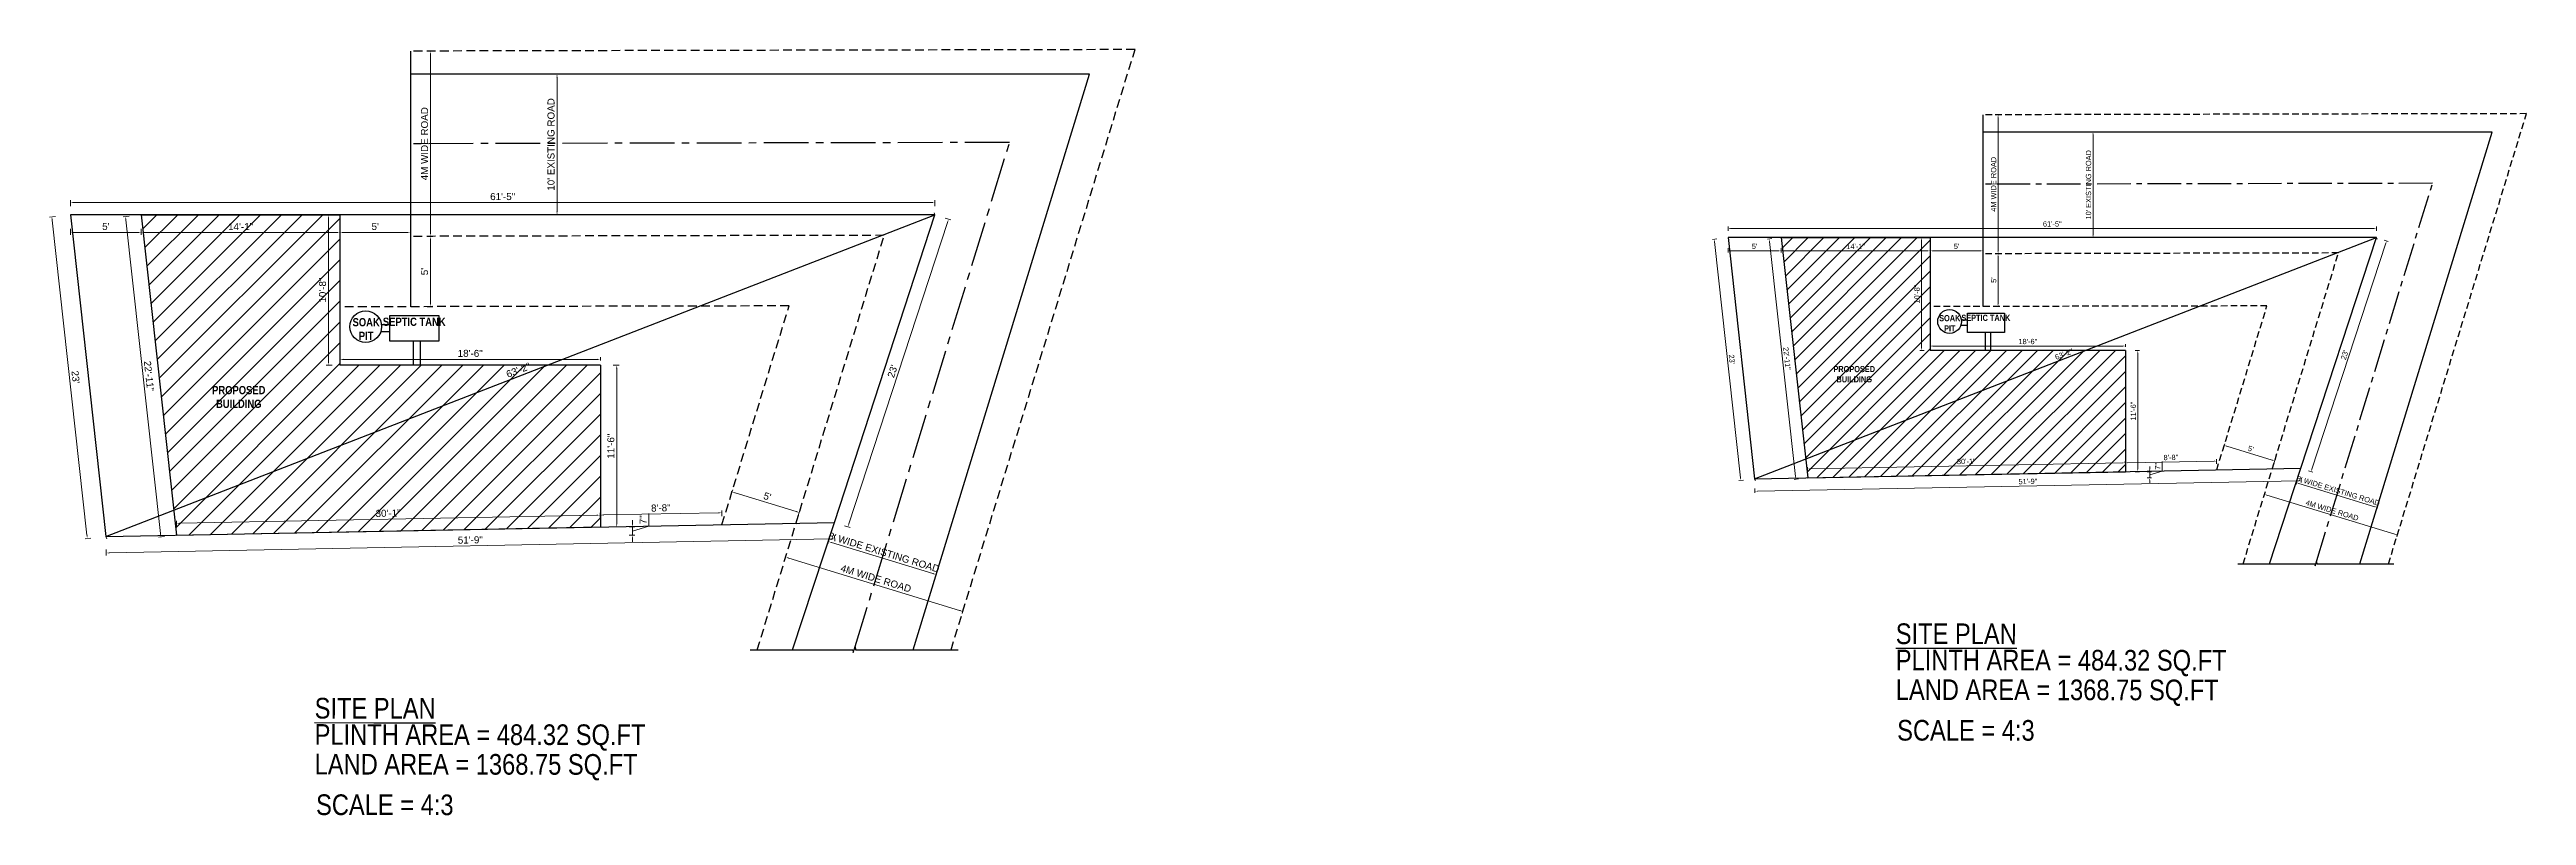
# Model space of a CAD drawing. Header units: inches. Extents: x 392906 to 410488, y -52747 to -40742.
# Drawn here: x 403180 to 405292, y -52566 to -51913 of the extents above; entities that cross this region are included whole.
import ezdxf

# ---------------------------------------------------------------- set-up
doc = ezdxf.new("R2010")
doc.units = ezdxf.units.IN
doc.header["$LTSCALE"] = 2
doc.header["$MEASUREMENT"] = 0
doc.header["$PDMODE"] = 34
doc.linetypes.add('CENTER2', pattern=[28.575, 19.05, -3.175, 3.175, -3.175])
doc.linetypes.add('DASHED2', pattern=[0.375, 0.25, -0.125])
doc.layers.get('0').update_dxf_attribs({"linetype": 'CONTINUOUS'})
doc.layers.get('DEFPOINTS').update_dxf_attribs({"color": 141, "linetype": 'CONTINUOUS'})
for name, color, linetype, lineweight in [('door', 20, 'CONTINUOUS', 35), ('steps', 253, 'CONTINUOUS', 20), ('WALL - A', 1, 'CONTINUOUS', 40)]:
    doc.layers.add(name, color=color, linetype=linetype, lineweight=lineweight)
doc.layers.add('plan wall', color=7, linetype='CONTINUOUS')
doc.styles.add('Lettring Text', font='arial.ttf')
doc.styles.get("Standard").update_dxf_attribs({"font": 'ARIALN.TTF'})
doc.dimstyles.new('Copy of Standard', dxfattribs={"dimtxt": 6, "dimasz": 2.875, "dimexe": 2, "dimexo": 4, "dimgap": 2, "dimtad": 1, "dimdec": 0, "dimrnd": 1, "dimzin": 0, "dimdsep": 46, "dimlunit": 4, "dimtxsty": 'Lettring Text', "dimcen": 0.1, "dimclrd": 7, "dimclre": 7, "dimclrt": 7, "dimazin": 0, "dimtfac": 0.645, "dimtdec": 0, "dimtmove": 1, "dimatfit": 0, "dimfxl": 3, "dimfxlon": 1, "dimtfillclr": 256, "dimtolj": 1, "dimtzin": 0, "dimlwd": -1, "dimlwe": -1, "dimarcsym": 2})

msp = doc.modelspace()

# ---------------------------------------------------------------- texts
at = {"layer": 'plan wall', "ltscale": 3, "char_height": 17.612, "attachment_point": 7, "rotation": 359.9411}
for s, insert in [('{\\LSITE PLAN}', (404754.1, -52420.2)), ('PLINTH AREA = 484.32 SQ.FT', (404754.1, -52447.2)), ('{\\LSITE PLAN}', (403406.3, -52483.7)), ('LAND AREA = 1368.75 SQ.FT', (404754.1, -52472.5)), ('PLINTH AREA = 484.32 SQ.FT', (403406.3, -52510.7)), ('SCALE = 4:3', (404755.3, -52502.5)), ('LAND AREA = 1368.75 SQ.FT', (403406.3, -52536)), ('SCALE = 4:3', (403407.5, -52566))]:
    msp.add_mtext(s, dxfattribs=dict(at, insert=insert))
at = {"layer": 'steps', "color": 7, "ltscale": 0.3, "char_height": 7, "attachment_point": 2}
for s, insert, width in [('{\\fTechnic|b1|i0|c2|p2;SOAK PIT}', (403450.2, -52142), 35.408), ('{\\fTechnic|b1|i0|c2|p2;SEPTIC TANK}', (403491.2, -52141.6), 55.268), ('{\\fTechnic|b1|i0|c2|p2;PROPOSED BUILDING}', (403341.6, -52199.9), 55.268)]:
    msp.add_mtext(s, dxfattribs=dict(at, insert=insert, width=width))

# ---------------------------------------------------------------- blocks, each defined once
blk = doc.blocks.new('*D1312')
at = {"layer": 'DEFPOINTS', "color": 0, "ltscale": 0.5, "transparency": 16777216}
for p in [(403566.6, -51933.9), (403612.9, -51933.9), (403566.6, -52053.9)]:
    blk.add_point(p, dxfattribs=at)
at = {"layer": 'steps', "color": 7, "ltscale": 0.5, "transparency": 16777216}
for p, q in [((403609.9, -51933.9), (403614.9, -51933.9)), ((403612.9, -52051), (403612.9, -51936.8)), ((403609.9, -52053.9), (403614.9, -52053.9))]:
    blk.add_line(p, q, dxfattribs=at)
for points in [[(403612.4, -51936.8), (403613.4, -51936.8), (403612.9, -51933.9)], [(403612.4, -52051), (403613.4, -52051), (403612.9, -52053.9)]]:
    blk.add_solid(points, dxfattribs=at)
at = {"layer": 'steps', "color": 7, "ltscale": 0.5, "transparency": 16777216, "insert": (403607.8, -51993.9), "char_height": 6, "attachment_point": 5, "rotation": 90, "style": 'Lettring Text'}
blk.add_mtext("\\A1;10' EXISTING ROAD", dxfattribs=at)
blk = doc.blocks.new('*D1313')
at = {"layer": 'DEFPOINTS', "color": 0, "ltscale": 0.5, "transparency": 16777216}
for p in [(403487.9, -51914.3), (403505.1, -51914.3), (403487.9, -52072.3)]:
    blk.add_point(p, dxfattribs=at)
at = {"layer": 'steps', "color": 7, "ltscale": 0.5, "transparency": 16777216}
for p, q in [((403502.1, -51914.3), (403507.1, -51914.3)), ((403505.1, -52069.4), (403505.1, -51917.2)), ((403502.1, -52072.3), (403507.1, -52072.3))]:
    blk.add_line(p, q, dxfattribs=at)
for points in [[(403504.6, -51917.2), (403505.5, -51917.2), (403505.1, -51914.3)], [(403504.6, -52069.4), (403505.5, -52069.4), (403505.1, -52072.3)]]:
    blk.add_solid(points, dxfattribs=at)
at = {"layer": 'steps', "color": 7, "ltscale": 0.5, "transparency": 16777216, "insert": (403500, -51993.3), "char_height": 6, "attachment_point": 5, "rotation": 90, "style": 'Lettring Text'}
blk.add_mtext('\\A1;4M WIDE ROAD', dxfattribs=at)
blk = doc.blocks.new('*D1314')
at = {"layer": 'DEFPOINTS', "color": 0, "ltscale": 0.5, "transparency": 16777216}
for p in [(403849.3, -52316.2), (403936, -52360.7), (403941.1, -52344.3)]:
    blk.add_point(p, dxfattribs=at)
at = {"layer": 'steps', "color": 7, "ltscale": 0.5, "transparency": 16777216}
for p, q in [((403845.1, -52329.7), (403843.7, -52334.5)), ((403847, -52333.4), (403933.3, -52359.9)), ((403936.9, -52357.8), (403935.5, -52362.6))]:
    blk.add_line(p, q, dxfattribs=at)
for points in [[(403847.1, -52333), (403846.9, -52333.9), (403844.3, -52332.6)], [(403933.4, -52359.4), (403933.2, -52360.3), (403936, -52360.7)]]:
    blk.add_solid(points, dxfattribs=at)
at = {"layer": 'steps', "color": 7, "ltscale": 0.5, "transparency": 16777216, "insert": (403891.6, -52341.8), "char_height": 6, "attachment_point": 5, "rotation": 342.9669, "style": 'Lettring Text'}
blk.add_mtext("\\A1;8' WIDE EXISTING ROAD", dxfattribs=at)
blk = doc.blocks.new('*D1307')
at = {"layer": 'DEFPOINTS', "color": 0, "ltscale": 0.5, "transparency": 16777216}
for p in [(403816.7, -52316.9), (403967.7, -52363.1), (403958.8, -52392.1)]:
    blk.add_point(p, dxfattribs=at)
at = {"layer": 'steps', "color": 7, "ltscale": 0.5, "transparency": 16777216}
for p, q in [((403808.6, -52343), (403807.2, -52347.8)), ((403810.5, -52346.7), (403956.1, -52391.3)), ((403959.7, -52389.3), (403958.3, -52394))]:
    blk.add_line(p, q, dxfattribs=at)
for points in [[(403810.7, -52346.2), (403810.4, -52347.2), (403807.8, -52345.9)], [(403956.2, -52390.8), (403956, -52391.8), (403958.8, -52392.1)]]:
    blk.add_solid(points, dxfattribs=at)
at = {"layer": 'steps', "color": 7, "ltscale": 0.5, "transparency": 16777216, "insert": (403884.8, -52364.1), "char_height": 6, "attachment_point": 5, "rotation": 342.9669, "style": 'Lettring Text'}
blk.add_mtext('\\A1;4M WIDE ROAD', dxfattribs=at)
blk = doc.blocks.new('*D1308')
at = {"layer": 'DEFPOINTS', "color": 0, "ltscale": 0.5, "transparency": 16777216}
for p in [(403258.5, -52053.9), (403275.2, -52328.6), (403288.6, -52327.1)]:
    blk.add_point(p, dxfattribs=at)
at = {"layer": 'steps', "color": 7, "ltscale": 0.5, "transparency": 16777216}
for p, q in [((403248.1, -52055.1), (403243.1, -52055.6)), ((403245.4, -52058.3), (403274.9, -52325.7)), ((403278.2, -52328.2), (403273.2, -52328.8))]:
    blk.add_line(p, q, dxfattribs=at)
for points in [[(403245.9, -52058.2), (403244.9, -52058.3), (403245.1, -52055.4)], [(403275.4, -52325.7), (403274.4, -52325.8), (403275.2, -52328.6)]]:
    blk.add_solid(points, dxfattribs=at)
at = {"layer": 'steps', "color": 7, "ltscale": 0.5, "transparency": 16777216, "insert": (403265.1, -52191.4), "char_height": 6, "attachment_point": 5, "rotation": 276.296, "style": 'Lettring Text'}
blk.add_mtext('\\A1;22\'-11"', dxfattribs=at)
blk = doc.blocks.new('*D1309')
at = {"layer": 'DEFPOINTS', "color": 0, "ltscale": 0.5, "transparency": 16777216}
for p in [(403258.5, -52053.9), (403427.9, -52053.9), (403427.9, -52069)]:
    blk.add_point(p, dxfattribs=at)
at = {"layer": 'steps', "color": 7, "ltscale": 0.5, "transparency": 16777216}
for p, q in [((403258.5, -52066), (403258.5, -52071)), ((403427.9, -52066), (403427.9, -52071)), ((403261.4, -52069), (403425, -52069))]:
    blk.add_line(p, q, dxfattribs=at)
for points in [[(403261.4, -52068.5), (403261.4, -52069.5), (403258.5, -52069)], [(403425, -52068.5), (403425, -52069.5), (403427.9, -52069)]]:
    blk.add_solid(points, dxfattribs=at)
at = {"layer": 'steps', "color": 7, "ltscale": 0.5, "transparency": 16777216, "insert": (403343.2, -52064), "char_height": 6, "attachment_point": 5, "style": 'Lettring Text'}
blk.add_mtext('\\A1;14\'-1"', dxfattribs=at)
blk = doc.blocks.new('*D1310')
at = {"layer": 'DEFPOINTS', "color": 0, "ltscale": 0.5, "transparency": 16777216}
for p in [(403198.1, -52043.4), (403198.1, -52053.9), (403935.1, -52053.9)]:
    blk.add_point(p, dxfattribs=at)
at = {"layer": 'steps', "color": 7, "ltscale": 0.5, "transparency": 16777216}
for p, q in [((403198.1, -52046.4), (403198.1, -52041.4)), ((403932.2, -52043.4), (403201, -52043.4)), ((403935.1, -52046.4), (403935.1, -52041.4))]:
    blk.add_line(p, q, dxfattribs=at)
for points in [[(403201, -52042.9), (403201, -52043.9), (403198.1, -52043.4)], [(403932.2, -52042.9), (403932.2, -52043.9), (403935.1, -52043.4)]]:
    blk.add_solid(points, dxfattribs=at)
at = {"layer": 'steps', "color": 7, "ltscale": 0.5, "transparency": 16777216, "insert": (403566.6, -52038.4), "char_height": 6, "attachment_point": 5, "style": 'Lettring Text'}
blk.add_mtext('\\A1;61\'-5"', dxfattribs=at)
blk = doc.blocks.new('*D1311')
at = {"layer": 'DEFPOINTS', "color": 0, "ltscale": 0.5, "transparency": 16777216}
for p in [(403198.1, -52053.9), (403212.6, -52330), (403228.4, -52328.3)]:
    blk.add_point(p, dxfattribs=at)
at = {"layer": 'steps', "color": 7, "ltscale": 0.5, "transparency": 16777216}
for p, q in [((403185.3, -52055.3), (403180.3, -52055.9)), ((403182.6, -52058.5), (403212.2, -52327.1)), ((403215.5, -52329.7), (403210.6, -52330.2))]:
    blk.add_line(p, q, dxfattribs=at)
for points in [[(403183.1, -52058.5), (403182.1, -52058.6), (403182.3, -52055.7)], [(403212.7, -52327.1), (403211.8, -52327.2), (403212.6, -52330)]]:
    blk.add_solid(points, dxfattribs=at)
at = {"layer": 'steps', "color": 7, "ltscale": 0.5, "transparency": 16777216, "insert": (403202.5, -52192.3), "char_height": 6, "attachment_point": 5, "rotation": 276.296, "style": 'Lettring Text'}
blk.add_mtext("\\A1;23'", dxfattribs=at)
blk = doc.blocks.new('*D1315')
at = {"layer": 'DEFPOINTS', "color": 0, "ltscale": 0.5, "transparency": 16777216}
for p in [(403849.3, -52316.2), (403228.4, -52328.3), (403849.5, -52330.3)]:
    blk.add_point(p, dxfattribs=at)
at = {"layer": 'steps', "color": 7, "ltscale": 0.5, "transparency": 16777216}
for p, q in [((403228.6, -52339.3), (403228.7, -52344.3)), ((403231.5, -52342.3), (403846.7, -52330.3)), ((403849.5, -52327.3), (403849.6, -52332.3))]:
    blk.add_line(p, q, dxfattribs=at)
for points in [[(403231.5, -52341.8), (403231.5, -52342.7), (403228.7, -52342.3)], [(403846.7, -52329.9), (403846.7, -52330.8), (403849.5, -52330.3)]]:
    blk.add_solid(points, dxfattribs=at)
at = {"layer": 'steps', "color": 7, "ltscale": 0.5, "transparency": 16777216, "insert": (403539, -52331.2), "char_height": 6, "attachment_point": 5, "rotation": 1.1097, "style": 'Lettring Text'}
blk.add_mtext('\\A1;51\'-9"', dxfattribs=at)
blk = doc.blocks.new('*D1316')
at = {"layer": 'DEFPOINTS', "color": 0, "ltscale": 0.5, "transparency": 16777216}
for p in [(403935.1, -52053.9), (403946.7, -52057.7), (403849.3, -52316.2)]:
    blk.add_point(p, dxfattribs=at)
at = {"layer": 'steps', "color": 7, "ltscale": 0.5, "transparency": 16777216}
for p, q in [((403861.7, -52317.3), (403945.8, -52060.4)), ((403943.8, -52056.8), (403948.6, -52058.3)), ((403858, -52319.1), (403862.7, -52320.6))]:
    blk.add_line(p, q, dxfattribs=at)
for points in [[(403945.3, -52060.3), (403946.2, -52060.6), (403946.7, -52057.7)], [(403861.3, -52317.1), (403862.2, -52317.4), (403860.8, -52320)]]:
    blk.add_solid(points, dxfattribs=at)
at = {"layer": 'steps', "color": 7, "ltscale": 0.5, "transparency": 16777216, "insert": (403898.9, -52187.3), "char_height": 6, "attachment_point": 5, "rotation": 71.8777, "style": 'Lettring Text'}
blk.add_mtext("\\A1;23'", dxfattribs=at)
blk = doc.blocks.new('*D1317')
at = {"layer": 'DEFPOINTS', "color": 0, "ltscale": 0.5, "transparency": 16777216}
for p in [(403649.9, -52182.2), (403649.9, -52320.1), (403663.8, -52320.1)]:
    blk.add_point(p, dxfattribs=at)
at = {"layer": 'steps', "color": 7, "ltscale": 0.5, "transparency": 16777216}
for p, q in [((403660.8, -52182.2), (403665.8, -52182.2)), ((403663.8, -52185.1), (403663.8, -52317.2)), ((403660.8, -52320.1), (403665.8, -52320.1))]:
    blk.add_line(p, q, dxfattribs=at)
for points in [[(403663.3, -52185.1), (403664.3, -52185.1), (403663.8, -52182.2)], [(403663.3, -52317.2), (403664.3, -52317.2), (403663.8, -52320.1)]]:
    blk.add_solid(points, dxfattribs=at)
at = {"layer": 'steps', "color": 7, "ltscale": 0.5, "transparency": 16777216, "insert": (403658.8, -52251.2), "char_height": 6, "attachment_point": 5, "rotation": 90, "style": 'Lettring Text'}
blk.add_mtext('\\A1;11\'-6"', dxfattribs=at)
blk = doc.blocks.new('*D1318')
at = {"layer": 'DEFPOINTS', "color": 0, "ltscale": 0.5, "transparency": 16777216}
for p in [(403427.9, -52177.2), (403427.9, -52182.2), (403649.9, -52182.2)]:
    blk.add_point(p, dxfattribs=at)
at = {"layer": 'steps', "color": 7, "ltscale": 0.5, "transparency": 16777216}
for p, q in [((403427.9, -52178.2), (403427.9, -52175.2)), ((403647, -52177.2), (403430.7, -52177.2)), ((403649.9, -52178.2), (403649.9, -52175.2))]:
    blk.add_line(p, q, dxfattribs=at)
for points in [[(403430.7, -52176.7), (403430.7, -52177.7), (403427.9, -52177.2)], [(403647, -52176.7), (403647, -52177.7), (403649.9, -52177.2)]]:
    blk.add_solid(points, dxfattribs=at)
at = {"layer": 'steps', "color": 7, "ltscale": 0.5, "transparency": 16777216, "insert": (403538.9, -52172.1), "char_height": 6, "attachment_point": 5, "style": 'Lettring Text'}
blk.add_mtext('\\A1;18\'-6"', dxfattribs=at)
blk = doc.blocks.new('*D1319')
at = {"layer": 'DEFPOINTS', "color": 0, "ltscale": 0.5, "transparency": 16777216}
for p in [(403427.9, -52053.9), (403418.1, -52182.2), (403427.9, -52182.2)]:
    blk.add_point(p, dxfattribs=at)
at = {"layer": 'steps', "color": 7, "ltscale": 0.5, "transparency": 16777216}
for p, q in [((403421.1, -52053.9), (403416.1, -52053.9)), ((403418.1, -52056.8), (403418.1, -52179.4)), ((403421.1, -52182.2), (403416.1, -52182.2))]:
    blk.add_line(p, q, dxfattribs=at)
for points in [[(403417.6, -52056.8), (403418.5, -52056.8), (403418.1, -52053.9)], [(403417.6, -52179.4), (403418.5, -52179.4), (403418.1, -52182.2)]]:
    blk.add_solid(points, dxfattribs=at)
at = {"layer": 'steps', "color": 7, "ltscale": 0.5, "transparency": 16777216, "insert": (403413, -52118.1), "char_height": 6, "attachment_point": 5, "rotation": 90, "style": 'Lettring Text'}
blk.add_mtext('\\A1;10\'-8"', dxfattribs=at)
blk = doc.blocks.new('*D1320')
at = {"layer": 'DEFPOINTS', "color": 0, "ltscale": 0.5, "transparency": 16777216}
for p in [(403935.1, -52053.9), (403935.1, -52053.9), (403228.4, -52328.3)]:
    blk.add_point(p, dxfattribs=at)
at = {"layer": 'steps', "color": 7, "ltscale": 0.5, "transparency": 16777216}
for p, q in [((403231.1, -52327.2), (403932.4, -52055)), ((403935.1, -52053.9), (403934.4, -52052.1)), ((403228.4, -52328.3), (403229.1, -52330.1))]:
    blk.add_line(p, q, dxfattribs=at)
for points in [[(403932.3, -52054.5), (403932.6, -52055.4), (403935.1, -52053.9)], [(403230.9, -52326.8), (403231.2, -52327.7), (403228.4, -52328.3)]]:
    blk.add_solid(points, dxfattribs=at)
at = {"layer": 'steps', "color": 7, "ltscale": 0.5, "transparency": 16777216, "insert": (403579.9, -52186.4), "char_height": 6, "attachment_point": 5, "rotation": 21.2149, "style": 'Lettring Text'}
blk.add_mtext('\\A1;63\'-2"', dxfattribs=at)
blk = doc.blocks.new('*D1321')
at = {"layer": 'DEFPOINTS', "color": 0, "ltscale": 0.5, "transparency": 16777216}
for p in [(403427.9, -52053.9), (403487.9, -52053.9), (403487.9, -52069)]:
    blk.add_point(p, dxfattribs=at)
at = {"layer": 'steps', "color": 7, "ltscale": 0.5, "transparency": 16777216}
for p, q in [((403427.9, -52066), (403427.9, -52071)), ((403487.9, -52066), (403487.9, -52071)), ((403430.7, -52069), (403485, -52069))]:
    blk.add_line(p, q, dxfattribs=at)
for points in [[(403430.7, -52068.5), (403430.7, -52069.5), (403427.9, -52069)], [(403485, -52068.5), (403485, -52069.5), (403487.9, -52069)]]:
    blk.add_solid(points, dxfattribs=at)
at = {"layer": 'steps', "color": 7, "ltscale": 0.5, "transparency": 16777216, "insert": (403457.9, -52063.9), "char_height": 6, "attachment_point": 5, "style": 'Lettring Text'}
blk.add_mtext("\\A1;5'", dxfattribs=at)
blk = doc.blocks.new('*D1322')
at = {"layer": 'DEFPOINTS', "color": 0, "ltscale": 0.5, "transparency": 16777216}
for p in [(403198.1, -52053.9), (403258.5, -52053.9), (403198.1, -52069)]:
    blk.add_point(p, dxfattribs=at)
at = {"layer": 'steps', "color": 7, "ltscale": 0.5, "transparency": 16777216}
for p, q in [((403198.1, -52066), (403198.1, -52071)), ((403258.5, -52066), (403258.5, -52071)), ((403255.6, -52069), (403201, -52069))]:
    blk.add_line(p, q, dxfattribs=at)
for points in [[(403201, -52068.5), (403201, -52069.5), (403198.1, -52069)], [(403255.6, -52068.5), (403255.6, -52069.5), (403258.5, -52069)]]:
    blk.add_solid(points, dxfattribs=at)
at = {"layer": 'steps', "color": 7, "ltscale": 0.5, "transparency": 16777216, "insert": (403228.3, -52063.9), "char_height": 6, "attachment_point": 5, "style": 'Lettring Text'}
blk.add_mtext("\\A1;5'", dxfattribs=at)
blk = doc.blocks.new('*D1323')
at = {"layer": 'DEFPOINTS', "color": 0, "ltscale": 0.5, "transparency": 16777216}
for p in [(403649.9, -52320.1), (403753.3, -52308), (403753.5, -52318.1)]:
    blk.add_point(p, dxfattribs=at)
at = {"layer": 'steps', "color": 7, "ltscale": 0.5, "transparency": 16777216}
for p, q in [((403649.7, -52313), (403649.6, -52308)), ((403652.5, -52309.9), (403750.5, -52308.1)), ((403753.4, -52311), (403753.3, -52306))]:
    blk.add_line(p, q, dxfattribs=at)
for points in [[(403652.5, -52309.5), (403652.6, -52310.4), (403649.7, -52310)], [(403750.4, -52307.6), (403750.5, -52308.5), (403753.3, -52308)]]:
    blk.add_solid(points, dxfattribs=at)
at = {"layer": 'steps', "color": 7, "ltscale": 0.5, "transparency": 16777216, "insert": (403701.4, -52303.9), "char_height": 6, "attachment_point": 5, "rotation": 1.1097, "style": 'Lettring Text'}
blk.add_mtext('\\A1;8\'-8"', dxfattribs=at)
blk = doc.blocks.new('*D1325')
at = {"layer": 'DEFPOINTS', "color": 0, "ltscale": 0.5, "transparency": 16777216}
for p in [(403649.9, -52320.1), (403677.3, -52320.1), (403288.6, -52327.1)]:
    blk.add_point(p, dxfattribs=at)
at = {"layer": 'steps', "color": 7, "ltscale": 0.5, "transparency": 16777216}
for p, q in [((403674.3, -52320.1), (403679.3, -52320.1)), ((403677.3, -52317.2), (403677.3, -52314.3)), ((403677.3, -52323.6), (403691.3, -52319.4)), ((403677.3, -52327.1), (403677.3, -52320.1)), ((403677.3, -52327.1), (403677.3, -52320.1)), ((403691.3, -52319.4), (403691.3, -52308.5)), ((403674.3, -52327.1), (403679.3, -52327.1)), ((403677.3, -52330), (403677.3, -52332.8))]:
    blk.add_line(p, q, dxfattribs=at)
for points in [[(403676.8, -52317.2), (403677.8, -52317.2), (403677.3, -52320.1)], [(403676.8, -52330), (403677.8, -52330), (403677.3, -52327.1)]]:
    blk.add_solid(points, dxfattribs=at)
at = {"layer": 'steps', "color": 7, "ltscale": 0.5, "transparency": 16777216, "insert": (403686.3, -52314), "char_height": 6, "attachment_point": 5, "rotation": 90, "style": 'Lettring Text'}
blk.add_mtext('\\A1;7"', dxfattribs=at)
blk = doc.blocks.new('*D1326')
at = {"layer": 'DEFPOINTS', "color": 0, "ltscale": 0.5, "transparency": 16777216}
for p in [(403649.7, -52310), (403649.9, -52320.1), (403288.6, -52327.1)]:
    blk.add_point(p, dxfattribs=at)
at = {"layer": 'steps', "color": 7, "ltscale": 0.5, "transparency": 16777216}
for p, q in [((403288.5, -52320), (403288.4, -52315)), ((403291.3, -52316.9), (403646.8, -52310.1)), ((403649.7, -52313), (403649.6, -52308))]:
    blk.add_line(p, q, dxfattribs=at)
for points in [[(403291.3, -52316.5), (403291.3, -52317.4), (403288.4, -52317)], [(403646.8, -52309.6), (403646.8, -52310.5), (403649.7, -52310)]]:
    blk.add_solid(points, dxfattribs=at)
at = {"layer": 'steps', "color": 7, "ltscale": 0.5, "transparency": 16777216, "insert": (403468.9, -52308.4), "char_height": 6, "attachment_point": 5, "rotation": 1.1097, "style": 'Lettring Text'}
blk.add_mtext('\\A1;30\'-1"', dxfattribs=at)
blk = doc.blocks.new('*D1327')
at = {"layer": 'DEFPOINTS', "color": 0, "ltscale": 0.5, "transparency": 16777216}
for p in [(403759.3, -52299.3), (403762.1, -52290.2), (403816.7, -52316.9)]:
    blk.add_point(p, dxfattribs=at)
at = {"layer": 'steps', "color": 7, "ltscale": 0.5, "transparency": 16777216}
for p, q in [((403761.2, -52293), (403762.7, -52288.3)), ((403816.7, -52306.9), (403764.8, -52291)), ((403818.6, -52310.6), (403820, -52305.8))]:
    blk.add_line(p, q, dxfattribs=at)
for points in [[(403765, -52290.6), (403764.7, -52291.5), (403762.1, -52290.2)], [(403816.8, -52306.5), (403816.6, -52307.4), (403819.4, -52307.8)]]:
    blk.add_solid(points, dxfattribs=at)
at = {"layer": 'steps', "color": 7, "ltscale": 0.5, "transparency": 16777216, "insert": (403792.2, -52294.1), "char_height": 6, "attachment_point": 5, "rotation": 342.9669, "style": 'Lettring Text'}
blk.add_mtext("\\A1;5'", dxfattribs=at)
blk = doc.blocks.new('*D1324')
at = {"layer": 'DEFPOINTS', "color": 0, "ltscale": 0.5, "transparency": 16777216}
for p in [(403487.9, -52072.3), (403487.9, -52132.3), (403505.1, -52132.3)]:
    blk.add_point(p, dxfattribs=at)
at = {"layer": 'steps', "color": 7, "ltscale": 0.5, "transparency": 16777216}
for p, q in [((403502.1, -52072.3), (403507.1, -52072.3)), ((403505.1, -52075.2), (403505.1, -52129.4)), ((403502.1, -52132.3), (403507.1, -52132.3))]:
    blk.add_line(p, q, dxfattribs=at)
for points in [[(403504.6, -52075.2), (403505.5, -52075.2), (403505.1, -52072.3)], [(403504.6, -52129.4), (403505.5, -52129.4), (403505.1, -52132.3)]]:
    blk.add_solid(points, dxfattribs=at)
at = {"layer": 'steps', "color": 7, "ltscale": 0.5, "transparency": 16777216, "insert": (403500, -52102.3), "char_height": 6, "attachment_point": 5, "rotation": 90, "style": 'Lettring Text'}
blk.add_mtext("\\A1;5'", dxfattribs=at)
blk = doc.blocks.new('*D1328')
at = {"layer": 'DEFPOINTS', "color": 0, "ltscale": 0.5, "transparency": 16777216}
for p in [(404845.5, -51933.9), (404891.8, -51933.9), (404845.5, -52053.9)]:
    blk.add_point(p, dxfattribs=at)
at = {"layer": 'steps', "color": 7, "ltscale": 0.5, "transparency": 16777216}
for p, q in [((404888.8, -51933.9), (404893.8, -51933.9)), ((404891.8, -52051), (404891.8, -51936.8)), ((404888.8, -52053.9), (404893.8, -52053.9))]:
    blk.add_line(p, q, dxfattribs=at)
for points in [[(404891.3, -51936.8), (404892.2, -51936.8), (404891.8, -51933.9)], [(404891.3, -52051), (404892.2, -52051), (404891.8, -52053.9)]]:
    blk.add_solid(points, dxfattribs=at)
at = {"layer": 'steps', "color": 7, "ltscale": 0.5, "transparency": 16777216, "insert": (404886.7, -51993.9), "char_height": 6, "attachment_point": 5, "rotation": 90, "style": 'Lettring Text'}
blk.add_mtext("\\A1;10' EXISTING ROAD", dxfattribs=at)
blk = doc.blocks.new('*D1329')
at = {"layer": 'DEFPOINTS', "color": 0, "ltscale": 0.5, "transparency": 16777216}
for p in [(404766.7, -51914.3), (404783.9, -51914.3), (404766.7, -52072.3)]:
    blk.add_point(p, dxfattribs=at)
at = {"layer": 'steps', "color": 7, "ltscale": 0.5, "transparency": 16777216}
for p, q in [((404780.9, -51914.3), (404785.9, -51914.3)), ((404783.9, -52069.4), (404783.9, -51917.2)), ((404780.9, -52072.3), (404785.9, -52072.3))]:
    blk.add_line(p, q, dxfattribs=at)
for points in [[(404783.4, -51917.2), (404784.4, -51917.2), (404783.9, -51914.3)], [(404783.4, -52069.4), (404784.4, -52069.4), (404783.9, -52072.3)]]:
    blk.add_solid(points, dxfattribs=at)
at = {"layer": 'steps', "color": 7, "ltscale": 0.5, "transparency": 16777216, "insert": (404778.8, -51993.3), "char_height": 6, "attachment_point": 5, "rotation": 90, "style": 'Lettring Text'}
blk.add_mtext('\\A1;4M WIDE ROAD', dxfattribs=at)
blk = doc.blocks.new('*D1330')
at = {"layer": 'DEFPOINTS', "color": 0, "ltscale": 0.5, "transparency": 16777216}
for p in [(405128.1, -52316.2), (405214.9, -52360.7), (405219.9, -52344.3)]:
    blk.add_point(p, dxfattribs=at)
at = {"layer": 'steps', "color": 7, "ltscale": 0.5, "transparency": 16777216}
for p, q in [((405124, -52329.7), (405122.5, -52334.5)), ((405125.9, -52333.4), (405212.1, -52359.9)), ((405215.8, -52357.8), (405214.3, -52362.6))]:
    blk.add_line(p, q, dxfattribs=at)
for points in [[(405126, -52333), (405125.7, -52333.9), (405123.1, -52332.6)], [(405212.3, -52359.4), (405212, -52360.3), (405214.9, -52360.7)]]:
    blk.add_solid(points, dxfattribs=at)
at = {"layer": 'steps', "color": 7, "ltscale": 0.5, "transparency": 16777216, "insert": (405170.5, -52341.8), "char_height": 6, "attachment_point": 5, "rotation": 342.9669, "style": 'Lettring Text'}
blk.add_mtext("\\A1;8' WIDE EXISTING ROAD", dxfattribs=at)
blk = doc.blocks.new('*D1331')
at = {"layer": 'DEFPOINTS', "color": 0, "ltscale": 0.5, "transparency": 16777216}
for p in [(405095.5, -52316.9), (405246.6, -52363.1), (405237.7, -52392.1)]:
    blk.add_point(p, dxfattribs=at)
at = {"layer": 'steps', "color": 7, "ltscale": 0.5, "transparency": 16777216}
for p, q in [((405087.5, -52343), (405086, -52347.8)), ((405089.4, -52346.7), (405234.9, -52391.3)), ((405238.6, -52389.3), (405237.1, -52394))]:
    blk.add_line(p, q, dxfattribs=at)
for points in [[(405089.5, -52346.2), (405089.2, -52347.2), (405086.6, -52345.9)], [(405235.1, -52390.8), (405234.8, -52391.8), (405237.7, -52392.1)]]:
    blk.add_solid(points, dxfattribs=at)
at = {"layer": 'steps', "color": 7, "ltscale": 0.5, "transparency": 16777216, "insert": (405163.6, -52364.1), "char_height": 6, "attachment_point": 5, "rotation": 342.9669, "style": 'Lettring Text'}
blk.add_mtext('\\A1;4M WIDE ROAD', dxfattribs=at)
blk = doc.blocks.new('*D1332')
at = {"layer": 'DEFPOINTS', "color": 0, "ltscale": 0.5, "transparency": 16777216}
for p in [(404537.3, -52053.9), (404554.1, -52328.6), (404567.5, -52327.1)]:
    blk.add_point(p, dxfattribs=at)
at = {"layer": 'steps', "color": 7, "ltscale": 0.5, "transparency": 16777216}
for p, q in [((404526.9, -52055.1), (404521.9, -52055.6)), ((404524.2, -52058.3), (404553.7, -52325.7)), ((404557, -52328.2), (404552.1, -52328.8))]:
    blk.add_line(p, q, dxfattribs=at)
for points in [[(404524.7, -52058.2), (404523.8, -52058.3), (404523.9, -52055.4)], [(404554.2, -52325.7), (404553.3, -52325.8), (404554.1, -52328.6)]]:
    blk.add_solid(points, dxfattribs=at)
at = {"layer": 'steps', "color": 7, "ltscale": 0.5, "transparency": 16777216, "insert": (404544, -52191.4), "char_height": 6, "attachment_point": 5, "rotation": 276.296, "style": 'Lettring Text'}
blk.add_mtext('\\A1;22\'-11"', dxfattribs=at)
blk = doc.blocks.new('*D1333')
at = {"layer": 'DEFPOINTS', "color": 0, "ltscale": 0.5, "transparency": 16777216}
for p in [(404537.3, -52053.9), (404706.7, -52053.9), (404706.7, -52069)]:
    blk.add_point(p, dxfattribs=at)
at = {"layer": 'steps', "color": 7, "ltscale": 0.5, "transparency": 16777216}
for p, q in [((404537.3, -52066), (404537.3, -52071)), ((404540.2, -52069), (404703.8, -52069)), ((404706.7, -52066), (404706.7, -52071))]:
    blk.add_line(p, q, dxfattribs=at)
for points in [[(404540.2, -52068.5), (404540.2, -52069.5), (404537.3, -52069)], [(404703.8, -52068.5), (404703.8, -52069.5), (404706.7, -52069)]]:
    blk.add_solid(points, dxfattribs=at)
at = {"layer": 'steps', "color": 7, "ltscale": 0.5, "transparency": 16777216, "insert": (404622, -52064), "char_height": 6, "attachment_point": 5, "style": 'Lettring Text'}
blk.add_mtext('\\A1;14\'-1"', dxfattribs=at)
blk = doc.blocks.new('*D1334')
at = {"layer": 'DEFPOINTS', "color": 0, "ltscale": 0.5, "transparency": 16777216}
for p in [(404477, -52043.4), (404477, -52053.9), (405214, -52053.9)]:
    blk.add_point(p, dxfattribs=at)
at = {"layer": 'steps', "color": 7, "ltscale": 0.5, "transparency": 16777216}
for p, q in [((404477, -52046.4), (404477, -52041.4)), ((405211.1, -52043.4), (404479.8, -52043.4)), ((405214, -52046.4), (405214, -52041.4))]:
    blk.add_line(p, q, dxfattribs=at)
for points in [[(404479.8, -52042.9), (404479.8, -52043.9), (404477, -52043.4)], [(405211.1, -52042.9), (405211.1, -52043.9), (405214, -52043.4)]]:
    blk.add_solid(points, dxfattribs=at)
at = {"layer": 'steps', "color": 7, "ltscale": 0.5, "transparency": 16777216, "insert": (404845.5, -52038.4), "char_height": 6, "attachment_point": 5, "style": 'Lettring Text'}
blk.add_mtext('\\A1;61\'-5"', dxfattribs=at)
blk = doc.blocks.new('*D1335')
at = {"layer": 'DEFPOINTS', "color": 0, "ltscale": 0.5, "transparency": 16777216}
for p in [(404477, -52053.9), (404491.4, -52330), (404507.2, -52328.3)]:
    blk.add_point(p, dxfattribs=at)
at = {"layer": 'steps', "color": 7, "ltscale": 0.5, "transparency": 16777216}
for p, q in [((404464.1, -52055.3), (404459.2, -52055.9)), ((404461.5, -52058.5), (404491.1, -52327.1)), ((404494.4, -52329.7), (404489.4, -52330.2))]:
    blk.add_line(p, q, dxfattribs=at)
for points in [[(404461.9, -52058.5), (404461, -52058.6), (404461.1, -52055.7)], [(404491.6, -52327.1), (404490.6, -52327.2), (404491.4, -52330)]]:
    blk.add_solid(points, dxfattribs=at)
at = {"layer": 'steps', "color": 7, "ltscale": 0.5, "transparency": 16777216, "insert": (404481.3, -52192.3), "char_height": 6, "attachment_point": 5, "rotation": 276.296, "style": 'Lettring Text'}
blk.add_mtext("\\A1;23'", dxfattribs=at)
blk = doc.blocks.new('*D1336')
at = {"layer": 'DEFPOINTS', "color": 0, "ltscale": 0.5, "transparency": 16777216}
for p in [(404507.2, -52328.3), (405128.1, -52316.2), (405128.4, -52330.3)]:
    blk.add_point(p, dxfattribs=at)
at = {"layer": 'steps', "color": 7, "ltscale": 0.5, "transparency": 16777216}
for p, q in [((404510.4, -52342.3), (405125.5, -52330.3)), ((405128.3, -52327.3), (405128.4, -52332.3)), ((404507.4, -52339.3), (404507.5, -52344.3))]:
    blk.add_line(p, q, dxfattribs=at)
for points in [[(405125.5, -52329.9), (405125.5, -52330.8), (405128.4, -52330.3)], [(404510.4, -52341.8), (404510.4, -52342.7), (404507.5, -52342.3)]]:
    blk.add_solid(points, dxfattribs=at)
at = {"layer": 'steps', "color": 7, "ltscale": 0.5, "transparency": 16777216, "insert": (404817.8, -52331.2), "char_height": 6, "attachment_point": 5, "rotation": 1.1097, "style": 'Lettring Text'}
blk.add_mtext('\\A1;51\'-9"', dxfattribs=at)
blk = doc.blocks.new('*D1337')
at = {"layer": 'DEFPOINTS', "color": 0, "ltscale": 0.5, "transparency": 16777216}
for p in [(405214, -52053.9), (405225.5, -52057.7), (405128.1, -52316.2)]:
    blk.add_point(p, dxfattribs=at)
at = {"layer": 'steps', "color": 7, "ltscale": 0.5, "transparency": 16777216}
for p, q in [((405140.6, -52317.3), (405224.6, -52060.4)), ((405222.7, -52056.8), (405227.4, -52058.3)), ((405136.8, -52319.1), (405141.6, -52320.6))]:
    blk.add_line(p, q, dxfattribs=at)
for points in [[(405224.2, -52060.3), (405225.1, -52060.6), (405225.5, -52057.7)], [(405140.1, -52317.1), (405141, -52317.4), (405139.7, -52320)]]:
    blk.add_solid(points, dxfattribs=at)
at = {"layer": 'steps', "color": 7, "ltscale": 0.5, "transparency": 16777216, "insert": (405177.8, -52187.3), "char_height": 6, "attachment_point": 5, "rotation": 71.8777, "style": 'Lettring Text'}
blk.add_mtext("\\A1;23'", dxfattribs=at)
blk = doc.blocks.new('*D1338')
at = {"layer": 'DEFPOINTS', "color": 0, "ltscale": 0.5, "transparency": 16777216}
for p in [(404928.7, -52182.2), (404928.7, -52320.1), (404942.7, -52320.1)]:
    blk.add_point(p, dxfattribs=at)
at = {"layer": 'steps', "color": 7, "ltscale": 0.5, "transparency": 16777216}
for p, q in [((404939.7, -52182.2), (404944.7, -52182.2)), ((404942.7, -52185.1), (404942.7, -52317.2)), ((404939.7, -52320.1), (404944.7, -52320.1))]:
    blk.add_line(p, q, dxfattribs=at)
for points in [[(404942.2, -52185.1), (404943.1, -52185.1), (404942.7, -52182.2)], [(404942.2, -52317.2), (404943.1, -52317.2), (404942.7, -52320.1)]]:
    blk.add_solid(points, dxfattribs=at)
at = {"layer": 'steps', "color": 7, "ltscale": 0.5, "transparency": 16777216, "insert": (404937.6, -52251.2), "char_height": 6, "attachment_point": 5, "rotation": 90, "style": 'Lettring Text'}
blk.add_mtext('\\A1;11\'-6"', dxfattribs=at)
blk = doc.blocks.new('*D1339')
at = {"layer": 'DEFPOINTS', "color": 0, "ltscale": 0.5, "transparency": 16777216}
for p in [(404706.7, -52177.2), (404706.7, -52182.2), (404928.7, -52182.2)]:
    blk.add_point(p, dxfattribs=at)
at = {"layer": 'steps', "color": 7, "ltscale": 0.5, "transparency": 16777216}
for p, q in [((404706.7, -52178.2), (404706.7, -52175.2)), ((404925.8, -52177.2), (404709.6, -52177.2)), ((404928.7, -52178.2), (404928.7, -52175.2))]:
    blk.add_line(p, q, dxfattribs=at)
for points in [[(404709.6, -52176.7), (404709.6, -52177.7), (404706.7, -52177.2)], [(404925.8, -52176.7), (404925.8, -52177.7), (404928.7, -52177.2)]]:
    blk.add_solid(points, dxfattribs=at)
at = {"layer": 'steps', "color": 7, "ltscale": 0.5, "transparency": 16777216, "insert": (404817.7, -52172.1), "char_height": 6, "attachment_point": 5, "style": 'Lettring Text'}
blk.add_mtext('\\A1;18\'-6"', dxfattribs=at)
blk = doc.blocks.new('*D1340')
at = {"layer": 'DEFPOINTS', "color": 0, "ltscale": 0.5, "transparency": 16777216}
for p in [(404706.7, -52053.9), (404696.9, -52182.2), (404706.7, -52182.2)]:
    blk.add_point(p, dxfattribs=at)
at = {"layer": 'steps', "color": 7, "ltscale": 0.5, "transparency": 16777216}
for p, q in [((404699.9, -52053.9), (404694.9, -52053.9)), ((404696.9, -52056.8), (404696.9, -52179.4)), ((404699.9, -52182.2), (404694.9, -52182.2))]:
    blk.add_line(p, q, dxfattribs=at)
for points in [[(404696.4, -52056.8), (404697.4, -52056.8), (404696.9, -52053.9)], [(404696.4, -52179.4), (404697.4, -52179.4), (404696.9, -52182.2)]]:
    blk.add_solid(points, dxfattribs=at)
at = {"layer": 'steps', "color": 7, "ltscale": 0.5, "transparency": 16777216, "insert": (404691.8, -52118.1), "char_height": 6, "attachment_point": 5, "rotation": 90, "style": 'Lettring Text'}
blk.add_mtext('\\A1;10\'-8"', dxfattribs=at)
blk = doc.blocks.new('*D1341')
at = {"layer": 'DEFPOINTS', "color": 0, "ltscale": 0.5, "transparency": 16777216}
for p in [(405214, -52053.9), (405214, -52053.9), (404507.2, -52328.3)]:
    blk.add_point(p, dxfattribs=at)
at = {"layer": 'steps', "color": 7, "ltscale": 0.5, "transparency": 16777216}
for p, q in [((404509.9, -52327.2), (405211.3, -52055)), ((405214, -52053.9), (405214.7, -52055.8)), ((404507.2, -52328.3), (404508, -52330.1))]:
    blk.add_line(p, q, dxfattribs=at)
for points in [[(405211.1, -52054.5), (405211.5, -52055.4), (405214, -52053.9)], [(404509.7, -52326.8), (404510.1, -52327.7), (404507.2, -52328.3)]]:
    blk.add_solid(points, dxfattribs=at)
at = {"layer": 'steps', "color": 7, "ltscale": 0.5, "transparency": 16777216, "insert": (404858.8, -52186.4), "char_height": 6, "attachment_point": 5, "rotation": 21.2149, "style": 'Lettring Text'}
blk.add_mtext('\\A1;63\'-2"', dxfattribs=at)
blk = doc.blocks.new('*D1342')
at = {"layer": 'DEFPOINTS', "color": 0, "ltscale": 0.5, "transparency": 16777216}
for p in [(404706.7, -52053.9), (404766.7, -52053.9), (404766.7, -52069)]:
    blk.add_point(p, dxfattribs=at)
at = {"layer": 'steps', "color": 7, "ltscale": 0.5, "transparency": 16777216}
for p, q in [((404706.7, -52066), (404706.7, -52071)), ((404709.6, -52069), (404763.8, -52069)), ((404766.7, -52066), (404766.7, -52071))]:
    blk.add_line(p, q, dxfattribs=at)
for points in [[(404709.6, -52068.5), (404709.6, -52069.5), (404706.7, -52069)], [(404763.8, -52068.5), (404763.8, -52069.5), (404766.7, -52069)]]:
    blk.add_solid(points, dxfattribs=at)
at = {"layer": 'steps', "color": 7, "ltscale": 0.5, "transparency": 16777216, "insert": (404736.7, -52063.9), "char_height": 6, "attachment_point": 5, "style": 'Lettring Text'}
blk.add_mtext("\\A1;5'", dxfattribs=at)
blk = doc.blocks.new('*D1343')
at = {"layer": 'DEFPOINTS', "color": 0, "ltscale": 0.5, "transparency": 16777216}
for p in [(404477, -52053.9), (404477, -52069), (404537.3, -52053.9)]:
    blk.add_point(p, dxfattribs=at)
at = {"layer": 'steps', "color": 7, "ltscale": 0.5, "transparency": 16777216}
for p, q in [((404477, -52066), (404477, -52071)), ((404534.5, -52069), (404479.8, -52069)), ((404537.3, -52066), (404537.3, -52071))]:
    blk.add_line(p, q, dxfattribs=at)
for points in [[(404479.8, -52068.5), (404479.8, -52069.5), (404477, -52069)], [(404534.5, -52068.5), (404534.5, -52069.5), (404537.3, -52069)]]:
    blk.add_solid(points, dxfattribs=at)
at = {"layer": 'steps', "color": 7, "ltscale": 0.5, "transparency": 16777216, "insert": (404507.1, -52063.9), "char_height": 6, "attachment_point": 5, "style": 'Lettring Text'}
blk.add_mtext("\\A1;5'", dxfattribs=at)
blk = doc.blocks.new('*D1344')
at = {"layer": 'DEFPOINTS', "color": 0, "ltscale": 0.5, "transparency": 16777216}
for p in [(404928.7, -52320.1), (405032.2, -52308), (405032.4, -52318.1)]:
    blk.add_point(p, dxfattribs=at)
at = {"layer": 'steps', "color": 7, "ltscale": 0.5, "transparency": 16777216}
for p, q in [((405032.2, -52311), (405032.1, -52306)), ((404928.6, -52313), (404928.5, -52308)), ((404931.4, -52309.9), (405029.3, -52308.1))]:
    blk.add_line(p, q, dxfattribs=at)
for points in [[(404931.4, -52309.5), (404931.4, -52310.4), (404928.5, -52310)], [(405029.3, -52307.6), (405029.3, -52308.5), (405032.2, -52308)]]:
    blk.add_solid(points, dxfattribs=at)
at = {"layer": 'steps', "color": 7, "ltscale": 0.5, "transparency": 16777216, "insert": (404980.3, -52303.9), "char_height": 6, "attachment_point": 5, "rotation": 1.1097, "style": 'Lettring Text'}
blk.add_mtext('\\A1;8\'-8"', dxfattribs=at)
blk = doc.blocks.new('*D1345')
at = {"layer": 'DEFPOINTS', "color": 0, "ltscale": 0.5, "transparency": 16777216}
for p in [(404567.5, -52327.1), (404928.7, -52320.1), (404956.2, -52320.1)]:
    blk.add_point(p, dxfattribs=at)
at = {"layer": 'steps', "color": 7, "ltscale": 0.5, "transparency": 16777216}
for p, q in [((404953.2, -52320.1), (404958.2, -52320.1)), ((404953.2, -52327.1), (404958.2, -52327.1)), ((404956.2, -52317.2), (404956.2, -52314.3)), ((404956.2, -52323.6), (404970.2, -52319.4)), ((404956.2, -52327.1), (404956.2, -52320.1)), ((404956.2, -52327.1), (404956.2, -52320.1)), ((404956.2, -52330), (404956.2, -52332.8)), ((404970.2, -52319.4), (404970.2, -52308.5))]:
    blk.add_line(p, q, dxfattribs=at)
for points in [[(404955.7, -52317.2), (404956.6, -52317.2), (404956.2, -52320.1)], [(404955.7, -52330), (404956.6, -52330), (404956.2, -52327.1)]]:
    blk.add_solid(points, dxfattribs=at)
at = {"layer": 'steps', "color": 7, "ltscale": 0.5, "transparency": 16777216, "insert": (404965.2, -52314), "char_height": 6, "attachment_point": 5, "rotation": 90, "style": 'Lettring Text'}
blk.add_mtext('\\A1;7"', dxfattribs=at)
blk = doc.blocks.new('*D1346')
at = {"layer": 'DEFPOINTS', "color": 0, "ltscale": 0.5, "transparency": 16777216}
for p in [(404567.5, -52327.1), (404928.5, -52310), (404928.7, -52320.1)]:
    blk.add_point(p, dxfattribs=at)
at = {"layer": 'steps', "color": 7, "ltscale": 0.5, "transparency": 16777216}
for p, q in [((404567.3, -52320), (404567.2, -52315)), ((404570.1, -52316.9), (404925.6, -52310.1)), ((404928.6, -52313), (404928.5, -52308))]:
    blk.add_line(p, q, dxfattribs=at)
for points in [[(404570.1, -52316.5), (404570.2, -52317.4), (404567.3, -52317)], [(404925.6, -52309.6), (404925.7, -52310.5), (404928.5, -52310)]]:
    blk.add_solid(points, dxfattribs=at)
at = {"layer": 'steps', "color": 7, "ltscale": 0.5, "transparency": 16777216, "insert": (404747.8, -52308.4), "char_height": 6, "attachment_point": 5, "rotation": 1.1097, "style": 'Lettring Text'}
blk.add_mtext('\\A1;30\'-1"', dxfattribs=at)
blk = doc.blocks.new('*D1347')
at = {"layer": 'DEFPOINTS', "color": 0, "ltscale": 0.5, "transparency": 16777216}
for p in [(405038.1, -52299.3), (405040.9, -52290.2), (405095.5, -52316.9)]:
    blk.add_point(p, dxfattribs=at)
at = {"layer": 'steps', "color": 7, "ltscale": 0.5, "transparency": 16777216}
for p, q in [((405040, -52293), (405041.5, -52288.3)), ((405095.5, -52306.9), (405043.7, -52291)), ((405097.4, -52310.6), (405098.9, -52305.8))]:
    blk.add_line(p, q, dxfattribs=at)
for points in [[(405043.8, -52290.6), (405043.5, -52291.5), (405040.9, -52290.2)], [(405095.7, -52306.5), (405095.4, -52307.4), (405098.3, -52307.8)]]:
    blk.add_solid(points, dxfattribs=at)
at = {"layer": 'steps', "color": 7, "ltscale": 0.5, "transparency": 16777216, "insert": (405071.1, -52294.1), "char_height": 6, "attachment_point": 5, "rotation": 342.9669, "style": 'Lettring Text'}
blk.add_mtext("\\A1;5'", dxfattribs=at)
blk = doc.blocks.new('*D1348')
at = {"layer": 'DEFPOINTS', "color": 0, "ltscale": 0.5, "transparency": 16777216}
for p in [(404766.7, -52072.3), (404766.7, -52132.3), (404783.9, -52132.3)]:
    blk.add_point(p, dxfattribs=at)
at = {"layer": 'steps', "color": 7, "ltscale": 0.5, "transparency": 16777216}
for p, q in [((404780.9, -52072.3), (404785.9, -52072.3)), ((404783.9, -52075.2), (404783.9, -52129.4)), ((404780.9, -52132.3), (404785.9, -52132.3))]:
    blk.add_line(p, q, dxfattribs=at)
for points in [[(404783.4, -52075.2), (404784.4, -52075.2), (404783.9, -52072.3)], [(404783.4, -52129.4), (404784.4, -52129.4), (404783.9, -52132.3)]]:
    blk.add_solid(points, dxfattribs=at)
at = {"layer": 'steps', "color": 7, "ltscale": 0.5, "transparency": 16777216, "insert": (404778.9, -52102.3), "char_height": 6, "attachment_point": 5, "rotation": 90, "style": 'Lettring Text'}
blk.add_mtext("\\A1;5'", dxfattribs=at)
blk = doc.blocks.new('SSP')
at = {"layer": 'door', "ltscale": 0.5}
h = blk.add_hatch(dxfattribs=at)
h.set_pattern_fill('ANSI31', color=256, scale=100)
h.set_pattern_definition([(45, (10155.599, -1254.596), (-8.83883476, 8.83883476), [])])
h.paths.add_polyline_path([(404706.7, -52053.9), (404537.3, -52053.9), (404565.1, -52305.8), (404883.4, -52182.2), (404706.7, -52182.2)])
h.paths.add_polyline_path([(404928.7, -52182.2), (404883.4, -52182.2), (404565.1, -52305.8), (404567.5, -52327.1), (404928.7, -52320.1)])
h.paths.add_polyline_path([(404594.5, -52222.1), (404646.4, -52222.1), (404646.4, -52196.1), (404594.5, -52196.1)], flags=24)
h.paths.add_polyline_path([(404735.8, -52314.9), (404760.1, -52314.4), (404759.9, -52302.1), (404735.5, -52302.5)], flags=24)
at = {"ltscale": 0.5}
for p, q in [((404766.7, -51914.3), (404766.7, -52132.3)), ((405345.6, -51933.9), (404766.7, -51933.9)), ((405195.2, -52424.9), (405345.6, -51933.9)), ((405214, -52053.9), (404477, -52053.9)), ((404477, -52053.9), (404507.2, -52328.3)), ((404507.2, -52328.3), (405214, -52053.9)), ((404537.3, -52053.9), (404567.5, -52327.1)), ((404537.3, -52053.9), (404706.7, -52053.9)), ((404706.7, -52053.9), (404706.7, -52182.2)), ((405128.1, -52316.2), (405214, -52053.9)), ((404749.3, -52153.7), (404741.5, -52153.7)), ((404749.3, -52147.7), (404742.1, -52147.7)), ((404769.5, -52182.3), (404769.5, -52161.7)), ((404775.5, -52182.3), (404775.5, -52161.7)), ((404928.7, -52182.2), (404706.7, -52182.2)), ((404928.7, -52182.2), (404928.7, -52320.1)), ((404507.2, -52328.3), (405128.1, -52316.2)), ((404567.5, -52327.1), (404928.7, -52320.1)), ((405092.5, -52424.9), (405128.1, -52316.2))]:
    blk.add_line(p, q, dxfattribs=at)
blk.add_lwpolyline([(404749.3, -52139.8), (404791.1, -52139.8), (404791.1, -52161.7), (404749.3, -52161.7)], close=True, dxfattribs=at)
at = {"linetype": 'Continuous', "ltscale": 0.5}
blk.add_lwpolyline([(405056.4, -52424.9), (405144, -52424.9), (405144.3, -52427.1), (405145.9, -52422.4), (405146.3, -52424.9), (405233.6, -52424.9)], dxfattribs=at)
at = {"ltscale": 0.5}
blk.add_circle((404728.8, -52149.3), 13.5, dxfattribs=at)
at = {"layer": 'WALL - A', "linetype": 'DASHED2', "lineweight": -3, "ltscale": 15}
for p, q in [((405384.5, -51913), (404766.7, -51914.3)), ((405227.6, -52424.9), (405384.5, -51913)), ((405170.7, -52071.4), (404766.7, -52072.3)), ((405062.4, -52424.9), (405170.7, -52071.4)), ((405089.5, -52131.6), (404706.7, -52132.4)), ((405032.4, -52318.1), (405089.5, -52131.6))]:
    blk.add_line(p, q, dxfattribs=at)
at = {"layer": 'WALL - A', "linetype": 'CENTER2', "lineweight": -3}
for p, q in [((405277.6, -51992.2), (404766.7, -51993.3)), ((405145, -52424.9), (405277.6, -51992.2))]:
    blk.add_line(p, q, dxfattribs=at)
at = {"layer": 'steps', "color": 7, "ltscale": 0.3, "char_height": 7, "attachment_point": 2}
for s, insert, width in [('{\\fTechnic|b1|i0|c2|p2;SOAK PIT}', (404729, -52142), 35.408), ('{\\fTechnic|b1|i0|c2|p2;SEPTIC TANK}', (404770, -52141.6), 55.268), ('{\\fTechnic|b1|i0|c2|p2;PROPOSED BUILDING}', (404620.4, -52199.9), 55.268)]:
    blk.add_mtext(s, dxfattribs=dict(at, insert=insert, width=width))
at = {"layer": 'steps', "ltscale": 0.5}
for base, p1, p2, text, picture, middle in [((404783.9, -51914.3), (404766.7, -52072.3), (404766.7, -51914.3), '4M WIDE ROAD', '*D1329', (404778.8, -51993.3)), ((404891.8, -51933.9), (404845.5, -52053.9), (404845.5, -51933.9), "10' EXISTING ROAD", '*D1328', (404886.7, -51993.9))]:
    dim = blk.add_linear_dim(base=base, p1=p1, p2=p2, angle=90, text=text, dimstyle='Copy of Standard', dxfattribs=at)
    dim.commit()
    dim.dimension.update_dxf_attribs({"geometry": picture, "text_midpoint": middle})
for base, p1, p2, picture, middle in [((404477, -52043.4), (405214, -52053.9), (404477, -52053.9), '*D1334', (404845.5, -52038.4)), ((404477, -52069), (404537.3, -52053.9), (404477, -52053.9), '*D1343', (404507.1, -52063.9)), ((404706.7, -52069), (404537.3, -52053.9), (404706.7, -52053.9), '*D1333', (404622, -52064)), ((404766.7, -52069), (404706.7, -52053.9), (404766.7, -52053.9), '*D1342', (404736.7, -52063.9)), ((404706.7, -52177.2), (404928.7, -52182.2), (404706.7, -52182.2), '*D1339', (404817.7, -52172.1))]:
    dim = blk.add_linear_dim(base=base, p1=p1, p2=p2, dimstyle='Copy of Standard', dxfattribs=at)
    dim.commit()
    dim.dimension.update_dxf_attribs({"geometry": picture, "text_midpoint": middle})
for p1, p2, distance, picture, middle in [((404477, -52053.9), (404507.2, -52328.3), -15.9, '*D1335', (404481.3, -52192.3)), ((404507.2, -52328.3), (405214, -52053.9), 0, '*D1341', (404858.8, -52186.4)), ((404537.3, -52053.9), (404567.5, -52327.1), -13.5, '*D1332', (404544, -52191.4)), ((405128.1, -52316.2), (405214, -52053.9), -12.2, '*D1337', (405177.8, -52187.3)), ((404567.5, -52327.1), (404928.7, -52320.1), 10.1, '*D1346', (404747.8, -52308.4)), ((404928.7, -52320.1), (405032.4, -52318.1), 10.1, '*D1344', (404980.3, -52303.9)), ((405095.5, -52316.9), (405038.1, -52299.3), -9.5, '*D1347', (405071.1, -52294.1)), ((404507.2, -52328.3), (405128.1, -52316.2), -14.1, '*D1336', (404817.8, -52331.2))]:
    dim = blk.add_aligned_dim(p1=p1, p2=p2, distance=distance, dimstyle='Copy of Standard', dxfattribs=at)
    dim.commit()
    dim.dimension.update_dxf_attribs({"geometry": picture, "text_midpoint": middle})
for base, p1, p2, picture, middle in [((404696.9, -52182.2), (404706.7, -52053.9), (404706.7, -52182.2), '*D1340', (404691.8, -52118.1)), ((404783.9, -52132.3), (404766.7, -52072.3), (404766.7, -52132.3), '*D1348', (404778.9, -52102.3)), ((404942.7, -52320.1), (404928.7, -52182.2), (404928.7, -52320.1), '*D1338', (404937.6, -52251.2)), ((404956.2, -52320.1), (404567.5, -52327.1), (404928.7, -52320.1), '*D1345', (404965.2, -52317.4))]:
    dim = blk.add_linear_dim(base=base, p1=p1, p2=p2, angle=90, dimstyle='Copy of Standard', dxfattribs=at)
    dim.commit()
    dim.dimension.update_dxf_attribs({"geometry": picture, "text_midpoint": middle})
dim = blk.add_aligned_dim(p1=(405095.5, -52316.9), p2=(405246.6, -52363.1), distance=-30.3, text='4M WIDE ROAD', dimstyle='Copy of Standard', dxfattribs=at)
dim.commit()
dim.dimension.update_dxf_attribs({"geometry": '*D1331', "text_midpoint": (405163.6, -52364.1)})
dim = blk.add_linear_dim(base=(405214.9, -52360.7), p1=(405128.1, -52316.2), p2=(405219.9, -52344.3), angle=342.9669, text="8' WIDE EXISTING ROAD", dimstyle='Copy of Standard', dxfattribs=at)
dim.commit()
dim.dimension.update_dxf_attribs({"geometry": '*D1330', "text_midpoint": (405169, -52346.7), "dimtype": 129})

# ---------------------------------------------------------------- dimensions: what is measured, and where the dimension line sits
at = {"layer": 'steps', "ltscale": 0.5}
for base, p1, p2, text, picture, middle in [((403505.1, -51914.3), (403487.9, -52072.3), (403487.9, -51914.3), '4M WIDE ROAD', '*D1313', (403500, -51993.3)), ((403612.9, -51933.9), (403566.6, -52053.9), (403566.6, -51933.9), "10' EXISTING ROAD", '*D1312', (403607.8, -51993.9))]:
    dim = msp.add_linear_dim(base=base, p1=p1, p2=p2, angle=90, text=text, dimstyle='Copy of Standard', dxfattribs=at)
    dim.commit()
    dim.dimension.update_dxf_attribs({"geometry": picture, "text_midpoint": middle})
for base, p1, p2, picture, middle in [((403198.1, -52043.4), (403935.1, -52053.9), (403198.1, -52053.9), '*D1310', (403566.6, -52038.4)), ((403198.1, -52069), (403258.5, -52053.9), (403198.1, -52053.9), '*D1322', (403228.3, -52063.9)), ((403427.9, -52069), (403258.5, -52053.9), (403427.9, -52053.9), '*D1309', (403343.2, -52064)), ((403487.9, -52069), (403427.9, -52053.9), (403487.9, -52053.9), '*D1321', (403457.9, -52063.9)), ((403427.9, -52177.2), (403649.9, -52182.2), (403427.9, -52182.2), '*D1318', (403538.9, -52172.1))]:
    dim = msp.add_linear_dim(base=base, p1=p1, p2=p2, dimstyle='Copy of Standard', dxfattribs=at)
    dim.commit()
    dim.dimension.update_dxf_attribs({"geometry": picture, "text_midpoint": middle})
for p1, p2, distance, picture, middle in [((403198.1, -52053.9), (403228.4, -52328.3), -15.9, '*D1311', (403202.5, -52192.3)), ((403228.4, -52328.3), (403935.1, -52053.9), 0, '*D1320', (403579.9, -52186.4)), ((403258.5, -52053.9), (403288.6, -52327.1), -13.5, '*D1308', (403265.1, -52191.4)), ((403849.3, -52316.2), (403935.1, -52053.9), -12.2, '*D1316', (403898.9, -52187.3)), ((403649.9, -52320.1), (403753.5, -52318.1), 10.1, '*D1323', (403701.4, -52303.9)), ((403816.7, -52316.9), (403759.3, -52299.3), -9.5, '*D1327', (403792.2, -52294.1)), ((403228.4, -52328.3), (403849.3, -52316.2), -14.1, '*D1315', (403539, -52331.2)), ((403288.6, -52327.1), (403649.9, -52320.1), 10.1, '*D1326', (403468.9, -52308.4))]:
    dim = msp.add_aligned_dim(p1=p1, p2=p2, distance=distance, dimstyle='Copy of Standard', dxfattribs=at)
    dim.commit()
    dim.dimension.update_dxf_attribs({"geometry": picture, "text_midpoint": middle})
for base, p1, p2, picture, middle in [((403418.1, -52182.2), (403427.9, -52053.9), (403427.9, -52182.2), '*D1319', (403413, -52118.1)), ((403505.1, -52132.3), (403487.9, -52072.3), (403487.9, -52132.3), '*D1324', (403500, -52102.3)), ((403663.8, -52320.1), (403649.9, -52182.2), (403649.9, -52320.1), '*D1317', (403658.8, -52251.2)), ((403677.3, -52320.1), (403288.6, -52327.1), (403649.9, -52320.1), '*D1325', (403686.3, -52317.4))]:
    dim = msp.add_linear_dim(base=base, p1=p1, p2=p2, angle=90, dimstyle='Copy of Standard', dxfattribs=at)
    dim.commit()
    dim.dimension.update_dxf_attribs({"geometry": picture, "text_midpoint": middle})
dim = msp.add_aligned_dim(p1=(403816.7, -52316.9), p2=(403967.7, -52363.1), distance=-30.3, text='4M WIDE ROAD', dimstyle='Copy of Standard', dxfattribs=at)
dim.commit()
dim.dimension.update_dxf_attribs({"geometry": '*D1307', "text_midpoint": (403884.8, -52364.1)})
dim = msp.add_linear_dim(base=(403936, -52360.7), p1=(403849.3, -52316.2), p2=(403941.1, -52344.3), angle=342.9669, text="8' WIDE EXISTING ROAD", dimstyle='Copy of Standard', dxfattribs=at)
dim.commit()
dim.dimension.update_dxf_attribs({"geometry": '*D1314', "text_midpoint": (403890.2, -52346.7), "dimtype": 161})

# ---------------------------------------------------------------- hatches: boundary and pattern name
at = {"layer": 'door', "ltscale": 0.5}
h = msp.add_hatch(dxfattribs=at)
h.set_pattern_fill('ANSI31', color=256, scale=100)
h.set_pattern_definition([(45, (8876.751, -1254.596), (-8.83883476, 8.83883476), [])])
h.paths.add_polyline_path([(403427.9, -52053.9), (403258.5, -52053.9), (403286.3, -52305.8), (403604.5, -52182.2), (403427.9, -52182.2)])
h.paths.add_polyline_path([(403649.9, -52182.2), (403604.5, -52182.2), (403286.3, -52305.8), (403288.6, -52327.1), (403649.9, -52320.1)])
h.paths.add_polyline_path([(403315.7, -52222.1), (403367.6, -52222.1), (403367.6, -52196.1), (403315.7, -52196.1)], flags=24)
h.paths.add_polyline_path([(403456.9, -52314.9), (403481.3, -52314.4), (403481, -52302.1), (403456.7, -52302.5)], flags=24)

# ---------------------------------------------------------------- linework, layer by layer
at = {"ltscale": 0.5}
for p, q in [((403487.9, -51914.3), (403487.9, -52132.3)), ((404066.8, -51933.9), (403487.9, -51933.9)), ((403916.4, -52424.9), (404066.8, -51933.9)), ((403935.1, -52053.9), (403198.1, -52053.9)), ((403198.1, -52053.9), (403228.4, -52328.3)), ((403228.4, -52328.3), (403935.1, -52053.9)), ((403258.5, -52053.9), (403288.6, -52327.1)), ((403258.5, -52053.9), (403427.9, -52053.9)), ((403427.9, -52053.9), (403427.9, -52182.2)), ((403849.3, -52316.2), (403935.1, -52053.9)), ((403470.4, -52147.7), (403463.3, -52147.7)), ((403470.4, -52153.7), (403462.6, -52153.7)), ((403490.6, -52182.3), (403490.6, -52161.7)), ((403496.6, -52182.3), (403496.6, -52161.7)), ((403649.9, -52182.2), (403427.9, -52182.2)), ((403649.9, -52182.2), (403649.9, -52320.1)), ((403228.4, -52328.3), (403849.3, -52316.2)), ((403288.6, -52327.1), (403649.9, -52320.1)), ((403813.7, -52424.9), (403849.3, -52316.2))]:
    msp.add_line(p, q, dxfattribs=at)
msp.add_lwpolyline([(403470.4, -52139.8), (403512.2, -52139.8), (403512.2, -52161.7), (403470.4, -52161.7)], close=True, dxfattribs=at)
at = {"linetype": 'Continuous', "ltscale": 0.5}
msp.add_lwpolyline([(403777.6, -52424.9), (403865.2, -52424.9), (403865.4, -52427.1), (403867, -52422.4), (403867.4, -52424.9), (403954.8, -52424.9)], dxfattribs=at)
at = {"ltscale": 0.5}
msp.add_circle((403449.9, -52149.3), 13.5, dxfattribs=at)
at = {"layer": 'WALL - A', "linetype": 'DASHED2', "lineweight": -3, "ltscale": 15}
for p, q in [((404105.6, -51913), (403487.9, -51914.3)), ((403948.8, -52424.9), (404105.6, -51913)), ((403891.8, -52071.4), (403487.9, -52072.3)), ((403783.6, -52424.9), (403891.8, -52071.4)), ((403810.7, -52131.6), (403427.9, -52132.4)), ((403753.5, -52318.1), (403810.7, -52131.6))]:
    msp.add_line(p, q, dxfattribs=at)
at = {"layer": 'WALL - A', "linetype": 'CENTER2', "lineweight": -3}
for p, q in [((403998.7, -51992.2), (403487.9, -51993.3)), ((403866.2, -52424.9), (403998.7, -51992.2))]:
    msp.add_line(p, q, dxfattribs=at)

# ---------------------------------------------------------------- block references
at = {"xscale": 0.75, "yscale": 0.75, "zscale": 0.75}
msp.add_blockref('SSP', (101253.4, -13032.9), dxfattribs=at)

msp.set_redraw_order([(e.dxf.handle, doc.entitydb.next_handle()) for e in msp.query("TEXT MTEXT ATTDEF DIMENSION ARC_DIMENSION")])  # texts and dimensions are drawn at this point

doc.saveas('drawing.dxf')
